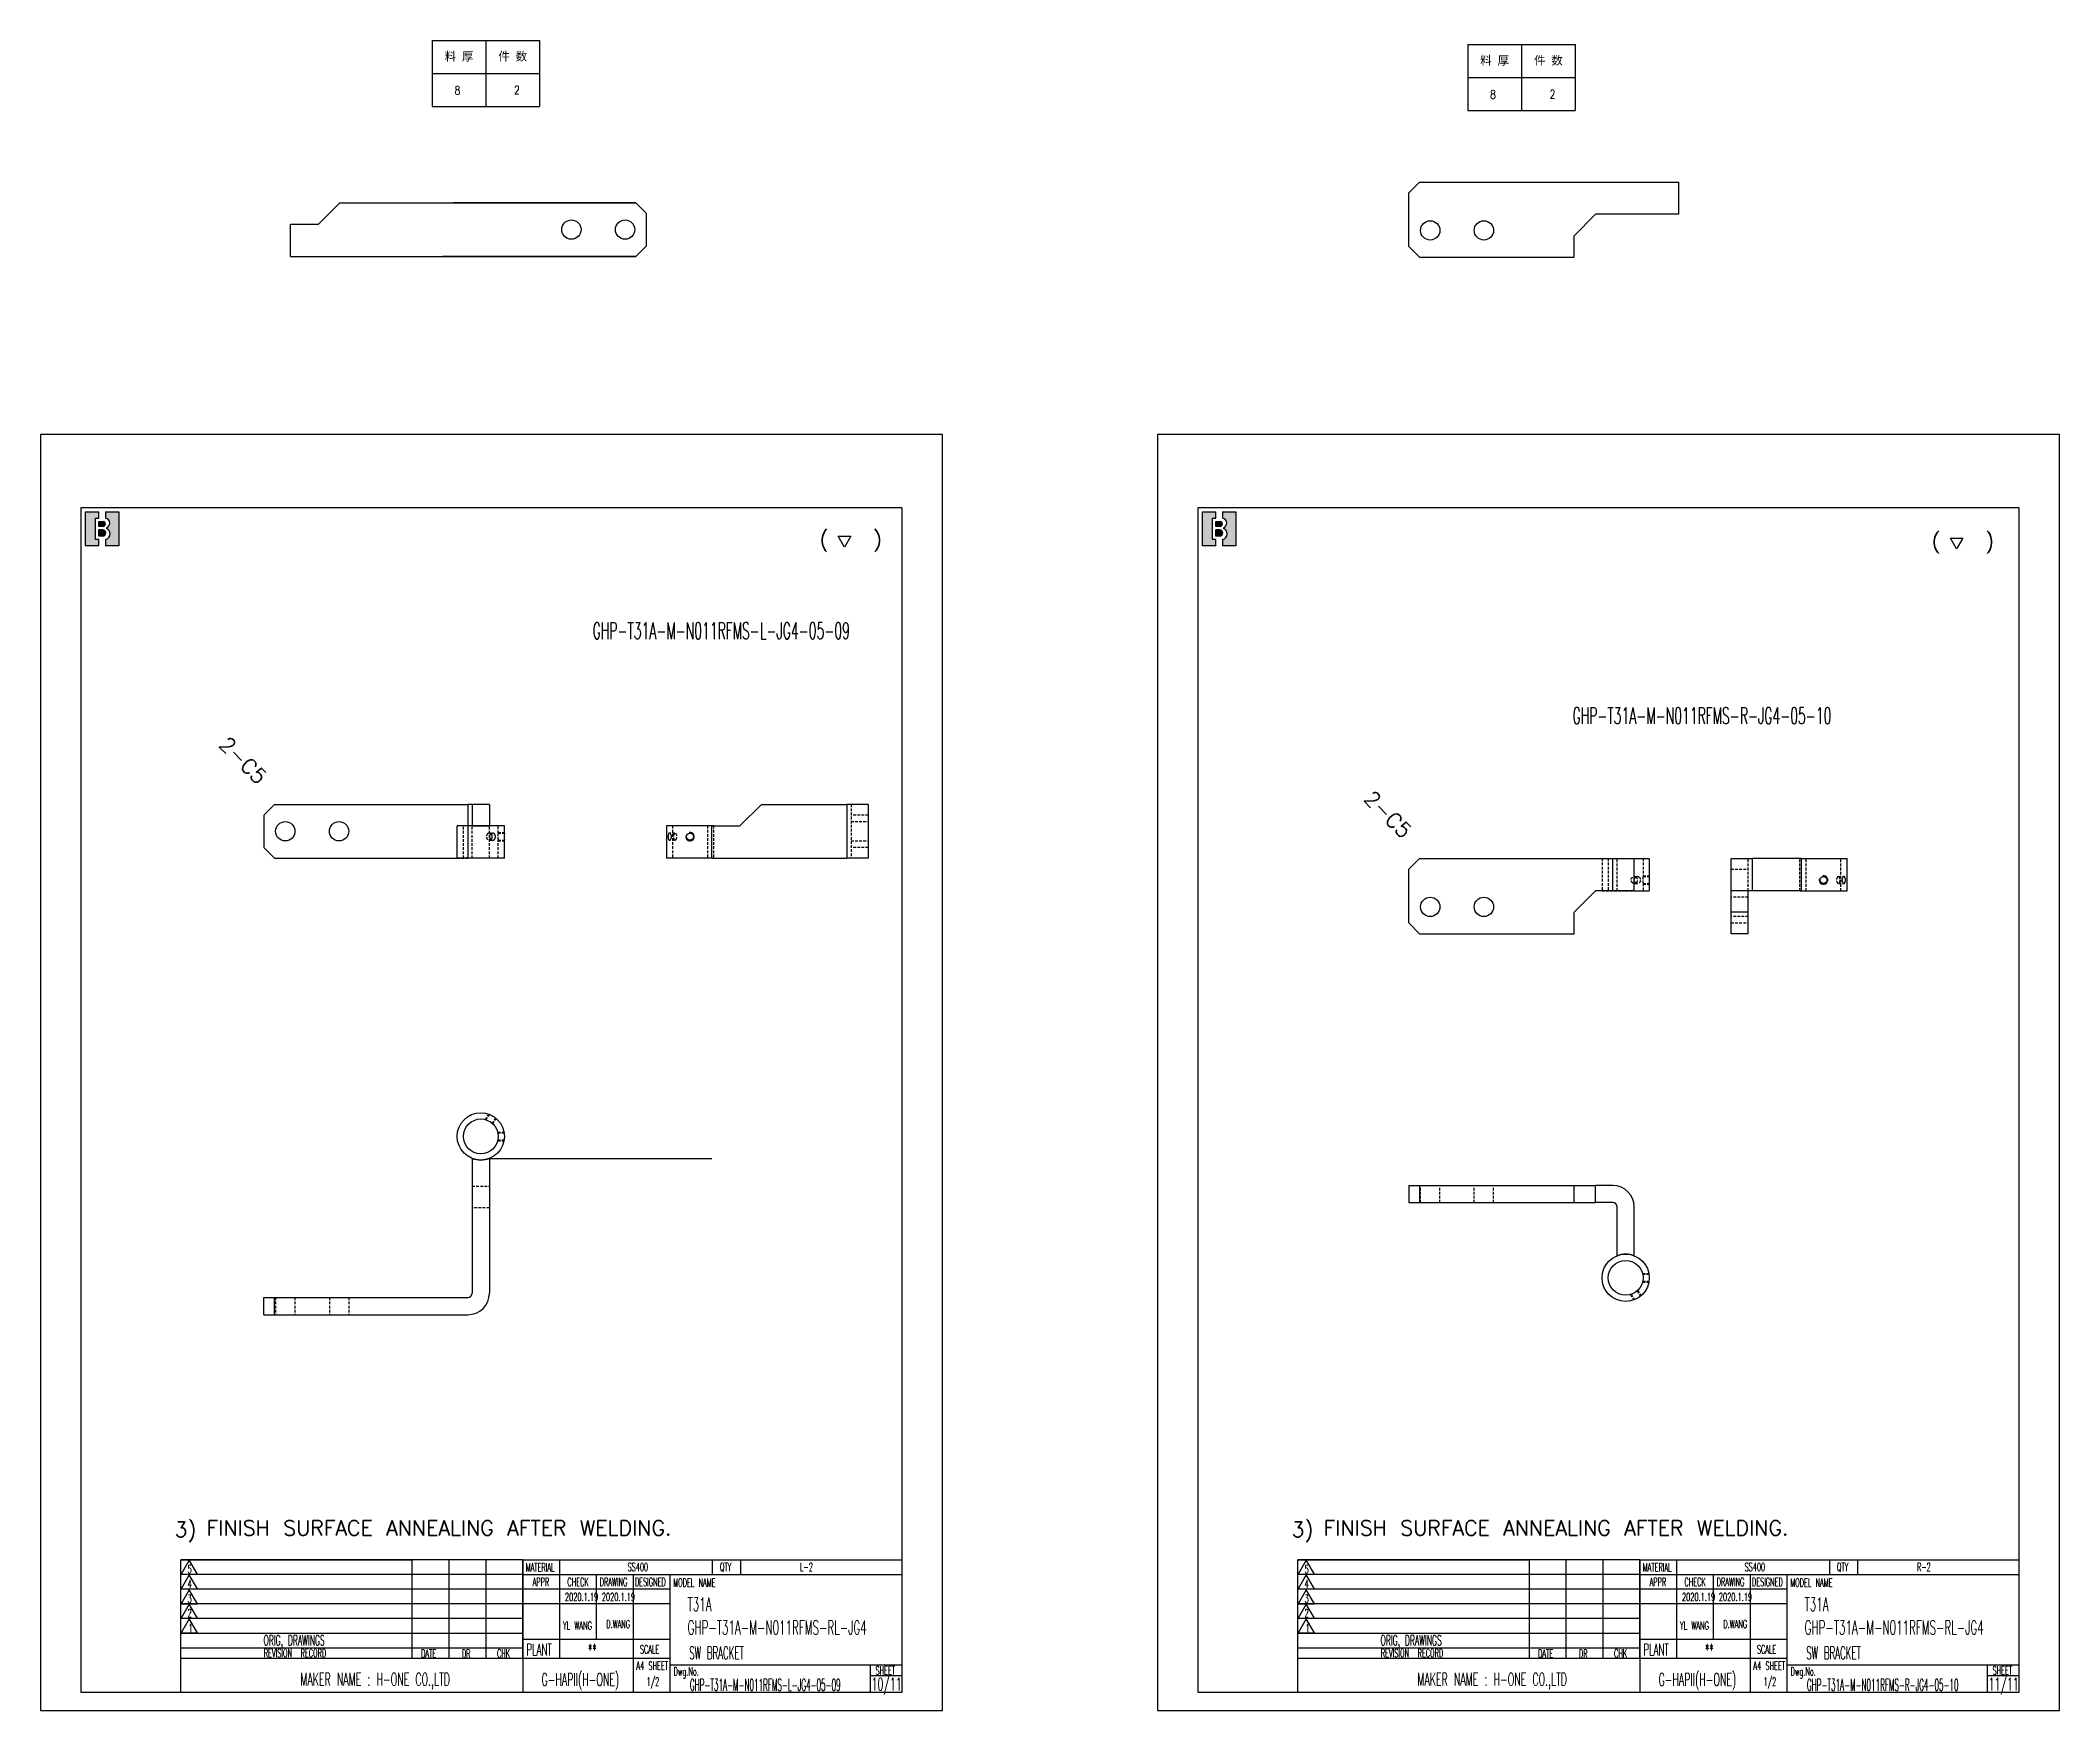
# Model space of a CAD drawing. Header units: inches. Extents: x 10910 to 12477, y 3606 to 4383.
# Drawn here: x 10910 to 11850, y 3606 to 4383 of the extents above; entities that cross this region are included whole.
import ezdxf
from ezdxf.enums import TextEntityAlignment as Align

# ---------------------------------------------------------------- set-up
doc = ezdxf.new("R2010")
doc.units = ezdxf.units.IN
doc.header["$MEASUREMENT"] = 0
doc.linetypes.add('HIDDEN-HOKUTO', pattern=[3.8, 2.5, -1.3])
doc.layers.add('AM_4', color=253, linetype='Continuous', lineweight=25)
for name, color, linetype in [('AM_HID', 1, 'HIDDEN-HOKUTO'), ('AM_VIS', 7, 'Continuous'), ('list', 3, 'Continuous'), ('title_frame', 7, 'Continuous'), ('word_dim', 253, 'Continuous')]:
    doc.layers.add(name, color=color, linetype=linetype)
doc.layers.get('word_dim').off()
doc.styles.add('DIM', font='romans.shx', dxfattribs={"width": 0.8, "bigfont": 'bigfont.shx'})
doc.styles.add('MX_NOTE_STANDARD', font='txt.shx', dxfattribs={"bigfont": 'bigfont.shx'})
doc.styles.get("Standard").update_dxf_attribs({"font": 'txt', "bigfont": 'gbcbig.shx'})

msp = doc.modelspace()

# ---------------------------------------------------------------- texts
at = {"layer": 'list', "ltscale": 2}
for p in [(11010.03199118139, 4034.654796043414), (11543.00326548184, 4009.462897462715)]:
    msp.add_text('2-C5', height=7, rotation=315, dxfattribs=at).set_placement(p, align=Align.BOTTOM_RIGHT)
at = {"layer": 'list', "linetype": 'Continuous', "ltscale": 2}
for s, p in [('3) ', (10972.88131153684, 3686.31534386524)), ('3) ', (11492.88131153684, 3686.31534386524)), ('FINISH SURFACE ANNEALING AFTER WELDING.', (10987.81343887307, 3687.063621687371)), ('FINISH SURFACE ANNEALING AFTER WELDING.', (11507.81343887307, 3687.063621687371))]:
    msp.add_text(s, height=7, dxfattribs=at).set_placement(p)
at = {"layer": 'title_frame', "color": 3, "style": 'MX_NOTE_STANDARD'}
for s, height, width, p in [('GHP-T31A-M-N011RFMS-L-JG4-05-09', 7.733376000000001, 0.5450000000000002, (11167.47651049088, 4104.317833335826)), ('GHP-T31A-M-N011RFMS-R-JG4-05-10', 7.733376000000001, 0.5450000000000002, (11623.66846098628, 4064.754490718816)), ('5', 3.75928, 0.5450000000000002, (10978.91524054797, 3669.436805962239)), ('4', 3.75928, 0.5450000000000002, (10978.91524054797, 3662.621313863175)), ('MATERIAL', 3.866688, 0.5450000000000002, (11136.33893617563, 3670.284726854941)), ('APPR', 3.866688, 0.5450000000000002, (11139.53029499713, 3663.481210237168)), ('CHECK', 3.866688, 0.5450000000000002, (11155.72201454768, 3663.481210237168)), ('DRAWING', 3.866688, 0.5450000000000002, (11170.76101573575, 3663.481210237168)), ('SS400', 3.866688, 0.5450000000000002, (11183.74141629018, 3670.452578893138)), ('DESIGNED', 3.866688, 0.5450000000000002, (11187.14397518483, 3663.481210237168)), ('MODEL NAME', 3.866688, 0.5450000000000002, (11205.00085459865, 3663.186506345406)), ('QTY', 3.866688, 0.5450000000000002, (11226.74093777506, 3670.452578893138)), ('L-2', 3.866688, 0.5450000000000002, (11263.99657605024, 3670.452578893138)), ('5', 3.75928, 0.5450000000000002, (11498.91524054797, 3669.436805962239)), ('4', 3.75928, 0.5450000000000002, (11498.91524054797, 3662.621313863175)), ('MATERIAL', 3.866688, 0.5450000000000002, (11656.33893617563, 3670.284726854941)), ('APPR', 3.866688, 0.5450000000000002, (11659.53029499713, 3663.481210237168)), ('CHECK', 3.866688, 0.5450000000000002, (11675.72201454768, 3663.481210237168)), ('DRAWING', 3.866688, 0.5450000000000002, (11690.76101573575, 3663.481210237168)), ('SS400', 3.866688, 0.5450000000000002, (11703.74141629018, 3670.452578893138)), ('DESIGNED', 3.866688, 0.5450000000000002, (11707.14397518483, 3663.481210237168)), ('MODEL NAME', 3.866688, 0.5450000000000002, (11725.00085459865, 3663.186506345406)), ('QTY', 3.866688, 0.5450000000000002, (11746.74093777506, 3670.452578893138)), ('R-2', 3.866688, 0.5450000000000002, (11783.99657605024, 3670.452578893138)), ('3', 3.75928, 0.5450000000000002, (10978.91524054797, 3655.703420663867)), ('2020.1.19', 3.724, 0.5450000000000002, (11154.5939460866, 3656.548520393324)), ('2020.1.19', 3.724, 0.5450000000000002, (11171.74394608656, 3656.548520393324)), ('T31A', 6.468, 0.5450000000000002, (11211.67713901279, 3651.741625054946)), ('3', 3.75928, 0.5450000000000002, (11498.91524054797, 3655.703420663867)), ('2020.1.19', 3.724, 0.5450000000000002, (11674.5939460866, 3656.548520393324)), ('2020.1.19', 3.724, 0.5450000000000002, (11691.74394608656, 3656.548520393324)), ('T31A', 6.468, 0.5450000000000002, (11731.67713901279, 3651.741625054946)), ('2', 3.75928, 0.5450000000000002, (10978.91524054797, 3649.013650171724)), ('D.WANG', 3.724, 0.6, (11173.8325965255, 3643.94881328216)), ('GHP-T31A-M-N011RFMS-RL-JG4', 6.468, 0.5450000000000002, (11211.67713901279, 3641.0089042988)), ('2', 3.75928, 0.5450000000000002, (11498.91524054797, 3649.013650171724)), ('D.WANG', 3.724, 0.6, (11693.8325965255, 3643.94881328216)), ('GHP-T31A-M-N011RFMS-RL-JG4', 6.468, 0.5450000000000002, (11731.67713901279, 3641.0089042988)), ('1', 3.75928, 0.5450000000000002, (10979.30772470625, 3642.095756972416)), ('ORIG, DRAWINGS', 4.725952102432252, 0.5450000000000002, (11014.29232458084, 3635.885179783425)), ('YL WANG', 3.724, 0.6, (11153.6807108018, 3643.189922792433)), ('1', 3.75928, 0.5450000000000002, (11499.30772470625, 3642.095756972416)), ('ORIG, DRAWINGS', 4.725952102432252, 0.5450000000000002, (11534.29232458084, 3635.885179783425)), ('YL WANG', 3.724, 0.6, (11673.6807108018, 3643.189922792433)), ('REVISION  RECORD', 3.866688, 0.5450000000000002, (11014.39238315498, 3630.322334107044)), ('DATE', 3.866688, 0.5450000000000002, (11087.61928038061, 3630.162624670545)), ('DR', 3.866688, 0.5450000000000002, (11106.60725630436, 3630.142188356087)), ('CHK', 3.866688, 0.5450000000000002, (11122.96053182617, 3630.207715990258)), ('PLANT', 5.3704, 0.5450000000000002, (11136.666805925, 3631.19566924847)), ('**', 5.3704, 0.5450000000000002, (11165.38060723775, 3631.19566924847)), ('SCALE', 3.866688, 0.5450000000000002, (11189.49592520745, 3632.076905217025)), ('SW BRACKET', 5.88, 0.5, (11212.46573597912, 3629.425721541894)), ('REVISION  RECORD', 3.866688, 0.5450000000000002, (11534.39238315498, 3630.322334107044)), ('DATE', 3.866688, 0.5450000000000002, (11607.61928038061, 3630.162624670545)), ('DR', 3.866688, 0.5450000000000002, (11626.60725630436, 3630.142188356087)), ('CHK', 3.866688, 0.5450000000000002, (11642.96053182617, 3630.207715990258)), ('PLANT', 5.3704, 0.5450000000000002, (11656.666805925, 3631.19566924847)), ('**', 5.3704, 0.5450000000000002, (11685.38060723775, 3631.19566924847)), ('SCALE', 3.866688, 0.5450000000000002, (11709.49592520745, 3632.076905217025)), ('SW BRACKET', 5.88, 0.5, (11732.46573597912, 3629.425721541894)), ('MAKER NAME : H-ONE CO.,LTD ', 5.88, 0.5450000000000002, (11031.40364242002, 3617.141155000372)), ('G-HAPII(H-ONE)', 5.88, 0.5450000000000002, (11143.70645251845, 3617.04463384912)), ('A4 SHEET', 3.866688, 0.5450000000000002, (11187.8539107921, 3624.441817115297)), ('1/2', 3.866688, 0.5450000000000002, (11192.55739689817, 3617.083208656407)), ('Dwg.No.', 3.866688, 0.5450000000000002, (11205.17256478302, 3621.804020406303)), ('GHP-T31A-M-N011RFMS-L-JG4-05-09', 5.600000000000001, 0.4409999999999739, (11212.74630075644, 3614.690659040734)), ('10/11', 5.88, 0.5450000000000002, (11297.35284938998, 3614.940391037878)), ('SHEET', 3.866688, 0.5450000000000002, (11299.17451558589, 3622.26279616851)), ('MAKER NAME : H-ONE CO.,LTD ', 5.88, 0.5450000000000002, (11551.40364242002, 3617.141155000372)), ('G-HAPII(H-ONE)', 5.88, 0.5450000000000002, (11663.70645251845, 3617.04463384912)), ('A4 SHEET', 3.866688, 0.5450000000000002, (11707.8539107921, 3624.441817115297)), ('1/2', 3.866688, 0.5450000000000002, (11712.55739689817, 3617.083208656407)), ('Dwg.No.', 3.866688, 0.5450000000000002, (11725.17256478302, 3621.804020406303)), ('GHP-T31A-M-N011RFMS-R-JG4-05-10', 5.600000000000001, 0.4409999999999739, (11732.74630075644, 3614.690659040734)), ('11/11', 5.88, 0.5450000000000002, (11817.35284938998, 3614.940391037878)), ('SHEET', 3.866688, 0.5450000000000002, (11819.17451558589, 3622.26279616851))]:
    msp.add_text(s, height=height, dxfattribs=dict(at, width=width)).set_placement(p)

# ---------------------------------------------------------------- blocks, each defined once
blk = doc.blocks.new('B\\M+18B40\\M+196A7\\M+100CF\\M+100B0\\M+100B8')
blk.add_hatch(color=1).paths.add_polyline_path([(0.3999999986702711, 0.8149999997779807), (0.3999999986702711, 0.9999999997779806), (-1.3297288e-09, 0.9999999997779806), (-1.3297288e-09, -2.220193e-10), (0.3999999986702711, -2.220193e-10), (0.3999999986702711, 0.1849999997779807), (0.2999999986702711, 0.1849999997779807), (0.2999999986702711, 0.8149999997779807)])
h = blk.add_hatch(color=1)
edge = h.paths.add_edge_path()
edge.add_arc((0.5299999986702706, 0.6449999997779808), 0.07, 359.9999999999989, 450)
edge.add_line((0.5299999986702706, 0.7149999997779806), (0.3999999986702711, 0.7149999997779806))
edge.add_line((0.3999999986702711, 0.7149999997779806), (0.3999999986702711, 0.5749999997779809))
edge.add_line((0.3999999986702711, 0.5749999997779809), (0.5299999986702701, 0.5749999997779809))
edge.add_arc((0.5299999986702701, 0.6449999997779808), 0.07, 270, 359.9999999999999)
h = blk.add_hatch(color=1)
edge = h.paths.add_edge_path()
edge.add_line((0.5999999986702714, 0.9999999997779806), (0.5999999986702718, 0.8142220507965398))
edge.add_arc((0.5849999986702712, 0.6699999997779816), 0.1449999999999991, -5.115907697472721e-13, 84.06222754839428, ccw=False)
edge.add_arc((0.5849999986702707, 0.6699999997779802), 0.1449999999999993, -69.82872865353448, 1.1368683772161603e-13, ccw=False)
edge.add_line((0.6349999986702715, 0.5338934238898192), (0.6349999986702711, 0.5120827805020305))
edge.add_arc((0.5699999986702688, 0.3549999997779789), 0.1700000000000021, 3.979039320256561e-13, 67.5204943905955, ccw=False)
edge.add_arc((0.5699999986702724, 0.3549999997779802), 0.1699999999999993, -79.83575137827683, 0, ccw=False)
edge.add_line((0.5999999986702714, 0.1876679944711657), (0.5999999986702714, -2.220192918400699e-10))
edge.add_line((0.5999999986702714, -2.220193e-10), (0.9999999986702712, -2.220193e-10))
edge.add_line((0.9999999986702712, -2.220193e-10), (0.9999999986702712, 0.9999999997779806))
edge.add_line((0.9999999986702712, 0.9999999997779806), (0.5999999986702714, 0.9999999997779806))
h = blk.add_hatch(color=1)
edge = h.paths.add_edge_path()
edge.add_arc((0.5149999986702705, 0.3799999997779802), 0.095, 1.018e-13, 90)
edge.add_line((0.5149999986702705, 0.4749999997779804), (0.3999999986702711, 0.4749999997779808))
edge.add_line((0.3999999986702711, 0.4749999997779808), (0.3999999986702711, 0.2849999997779809))
edge.add_line((0.3999999986702711, 0.2849999997779809), (0.5149999986702718, 0.2849999997779809))
edge.add_arc((0.5149999986702718, 0.379999999777981), 0.095, 270, 360.0000000000003)
at = {"color": 1}
for p, q in [((-1.3297288e-09, -2.220193e-10), (-1.3297288e-09, 0.9999999997779806)), ((-1.3297288e-09, 0.9999999997779806), (0.3999999986702711, 0.9999999997779806)), ((0.2999999986702711, 0.8149999997779807), (0.3999999986702711, 0.8149999997779807)), ((0.2999999986702711, 0.1849999997779807), (0.2999999986702711, 0.8149999997779807)), ((0.3999999986702711, 0.8149999997779807), (0.3999999986702711, 0.9999999997779806)), ((0.3999999986702711, 0.7149999997779806), (0.5299999986702706, 0.7149999997779806)), ((0.3999999986702711, 0.5749999997779809), (0.3999999986702711, 0.7149999997779806)), ((0.5999999986702714, 0.9999999997779806), (0.5999999986702718, 0.8142220507965398)), ((0.5999999986702714, 0.9999999997779806), (0.9999999986702712, 0.9999999997779806)), ((0.5999999986702705, 0.6449999997779794), (0.59999999867027, 0.6449999997779803)), ((0.7299999986702704, 0.6699999997779807), (0.7299999986702704, 0.6699999997779802)), ((0.9999999986702712, 0.9999999997779806), (0.9999999986702712, -2.220193e-10)), ((0.3999999986702711, 0.1849999997779807), (0.2999999986702711, 0.1849999997779807)), ((0.5299999986702701, 0.5749999997779809), (0.3999999986702711, 0.5749999997779809)), ((0.5149999986702705, 0.4749999997779804), (0.3999999986702711, 0.4749999997779808)), ((0.3999999986702711, 0.2849999997779809), (0.3999999986702711, 0.4749999997779808)), ((0.5149999986702718, 0.2849999997779809), (0.3999999986702711, 0.2849999997779809)), ((0.3999999986702711, -2.220193e-10), (0.3999999986702711, 0.1849999997779807)), ((0.5699999986702711, 0.5249999997779802), (0.5699999986702716, 0.5249999997779807)), ((0.5999999986702714, 0.1876679944711657), (0.5999999986702714, -2.220193e-10)), ((0.6099999986702707, 0.3799999997779806), (0.609999998670272, 0.3799999997779815)), ((0.6349999986702715, 0.5338934238898192), (0.6349999986702711, 0.5120827805020305)), ((0.739999998670271, 0.3549999997779802), (0.739999998670271, 0.3549999997779802)), ((0.3999999986702711, -2.220193e-10), (-1.3297288e-09, -2.220193e-10)), ((0.9999999986702712, -2.220193e-10), (0.5999999986702714, -2.220193e-10))]:
    blk.add_line(p, q, dxfattribs=at)
for centre, radius, start, end in [((0.5299999986702706, 0.6449999997779808), 0.07, 359.9999999999989, 90), ((0.5299999986702701, 0.6449999997779808), 0.07, 270, 359.9999999999999), ((0.5849999986702712, 0.6699999997779816), 0.1449999999999991, 359.9999999999995, 84.06222754839432), ((0.5849999986702707, 0.6699999997779802), 0.1449999999999993, 290.1712713464655, 1.781e-13), ((0.5149999986702705, 0.3799999997779802), 0.095, 1.018e-13, 90), ((0.5149999986702718, 0.379999999777981), 0.095, 270, 2.799e-13), ((0.5699999986702724, 0.3549999997779802), 0.1699999999999993, 280.1642486217232, 0), ((0.5699999986702688, 0.3549999997779789), 0.1700000000000021, 4.58e-13, 67.52049439059552)]:
    blk.add_arc(centre, radius, start, end, dxfattribs=at)
blk.add_attdef('B機密ﾏｰｸ', (-0.0857467348302255, 1.074949466596297), '', height=0.2)
blk = doc.blocks.new('12')
at = {"layer": 'title_frame', "color": 3, "linetype": 'Continuous'}
blk.add_lwpolyline([(20.45953957290135, 3.029106033062448), (19.01453957290136, 5.531919449999464), (21.90453957290134, 5.531919449999464)], close=True, dxfattribs=at)
blk.add_text('(   )', height=3.5, dxfattribs=at).set_placement((14.64364134312495, 3.07716278909686))
blk = doc.blocks.new('*T894')
at = {"color": 0, "linetype": 'ByBlock', "lineweight": -2, "transparency": 16777216}
for p, q in [((0, 0), (127, 0)), ((0, 0), (0, -78)), ((63.5, 0), (63.5, -78)), ((127, 0), (127, -78)), ((0, -39), (127, -39)), ((0, -78), (127, -78))]:
    blk.add_line(p, q, dxfattribs=at)
at = {"color": 0, "transparency": 16777216, "char_height": 10, "width": 60.5, "attachment_point": 5}
for s, insert in [('{\\fSimSun|b0|i0|c134|p2;料 厚}', (31.75, -19.5)), ('{\\fSimSun|b0|i0|c134|p2;件 数}', (95.25, -19.5))]:
    blk.add_mtext(s, dxfattribs=dict(at, insert=insert))
blk = doc.blocks.new('拆图参数')
blk.add_blockref('*T894', (-63.5, 78))
at = {"style": 'DIM', "width": 0.8}
blk.add_attdef('6', text='', height=10, dxfattribs=at).set_placement((-37.13150068430696, 18.91196557178046), align=Align.MIDDLE_LEFT)
blk.add_attdef('1', text='', height=10, dxfattribs=at).set_placement((36.64564387762221, 19.27161208553298), align=Align.MIDDLE_CENTER)

# ---------------------------------------------------------------- linework, layer by layer
msp.add_line((11119.41490841761, 3862.553569420011), (11223.03780642459, 3862.553569420011))
at = {"layer": 'AM_4', "ltscale": 0.2500015422761067}
msp.add_line((11109.41490841761, 4027.324971511949), (11109.41490841761, 4017.324909820908), dxfattribs=at)
at = {"layer": 'AM_4'}
msp.add_line((11285.79091229925, 4027.324971511949), (11285.79091229925, 4002.324971511949), dxfattribs=at)
at = {"layer": 'AM_4', "ltscale": 0.375}
for p, q in [((11642.38618271806, 3987.13307293125), (11642.38618271806, 4002.13307293125)), ((11707.47188214542, 3987.13307293125), (11707.47188214542, 4002.13307293125))]:
    msp.add_line(p, q, dxfattribs=at)
at = {"layer": 'AM_4', "ltscale": 0.5}
for centre in [(11212.79085565862, 4012.324971511949), (11740.47193878604, 3992.13307293125)]:
    msp.add_arc(centre, 2, 169.9999933467351, 100.0000141662456, dxfattribs=at)
at = {"layer": 'AM_HID', "ltscale": 0.5}
for p, q in [((11109.41490841761, 4027.324971511949), (11109.41490841761, 4002.324971511949)), ((11285.79091229925, 4027.324971511949), (11285.79091229925, 4002.324971511949)), ((11287.79091229925, 4027.324971511949), (11287.79091229925, 4002.324971511949)), ((11107.3149084176, 4002.324971511949), (11107.3149084176, 4017.324971511949)), ((11109.41490841761, 4017.324909820908), (11109.41490841761, 4002.324971511949)), ((11111.41490841761, 4002.324971511949), (11111.41490841761, 4017.324971511949)), ((11119.41490841761, 4002.324971511949), (11119.41490841761, 4017.324971511949)), ((11119.46486455769, 4013.945971511177), (11120.91486622571, 4013.94597151122)), ((11123.51490658381, 4014.32497151077), (11126.41490273507, 4014.324971511308)), ((11123.51490806041, 4013.945971511177), (11123.5149084176, 4017.324971511949)), ((11123.51490806041, 4013.945971511177), (11126.41490813262, 4013.94597151122)), ((11126.38057673124, 4013.693748940921), (11126.40496116049, 4013.877053462336)), ((11205.77602497789, 4013.945971511177), (11203.26455218655, 4013.94597151122)), ((11204.69085565862, 4017.324971511949), (11204.69085565862, 4002.324971511949)), ((11220.89085565862, 4017.324971511949), (11220.89085565862, 4002.324971511949)), ((11223.03780642458, 4002.324971511949), (11223.03780642458, 4017.324971511949)), ((11223.79085565862, 4017.324971511949), (11223.79085565862, 4002.324971511949)), ((11223.79085565862, 4017.324971511949), (11223.79085565862, 4002.324971511949)), ((11295.79091229925, 4022.324971511949), (11287.79091229925, 4022.324971511949)), ((11287.79091229925, 4019.324971510057), (11295.79091229925, 4019.324971510057)), ((11287.79091229925, 4019.324971510057), (11295.79091229925, 4019.324971510057)), ((11119.46495192031, 4010.703971512735), (11120.91495032452, 4010.703971512677)), ((11120.11925517362, 4010.902410179132), (11120.1709372173, 4010.938895548304)), ((11123.51490658381, 4010.324971513142), (11126.41490273507, 4010.324971512603)), ((11123.51490806041, 4010.703971512735), (11126.41490813262, 4010.703971512677)), ((11123.5149084176, 4002.324971511949), (11123.51490806041, 4010.703971512735)), ((11126.41490813262, 4010.703971512677), (11126.40759438203, 4010.754353210901)), ((11205.77607541673, 4010.703971512735), (11203.26460074103, 4010.703971512677)), ((11287.79091229925, 4010.324971513855), (11295.79091229925, 4010.324971513855)), ((11287.79091229925, 4010.324971513855), (11295.79091229925, 4010.324971513855)), ((11295.79091229925, 4007.324971511949), (11287.79091229925, 4007.324971511949)), ((11104.41485736995, 4002.324971511949), (11109.41490841761, 4002.324971511949)), ((11111.41490841761, 4002.324971511949), (11109.41490841761, 4002.324971511949)), ((11115.41490841761, 4002.324971511949), (11111.41490841761, 4002.324971511949)), ((11119.41490841761, 4002.324971511949), (11115.41490841761, 4002.324971511949)), ((11223.79085565862, 4002.324971511949), (11223.03761941328, 4002.324971511949)), ((11637.38618271806, 4002.13307293125), (11637.38618271806, 3987.13307293125)), ((11640.28618271807, 4002.13307293125), (11640.28618271807, 3987.13307293125)), ((11642.38618271806, 3987.13307293125), (11642.38618271806, 4002.13307293125)), ((11644.38618271806, 3987.13307293125), (11644.38618271806, 4002.13307293125)), ((11656.48618271806, 4002.13307293125), (11656.48618236086, 3993.754072930463)), ((11697.47188214542, 3997.13307293125), (11705.47188214542, 3997.13307293125)), ((11705.47188214542, 3987.13307293125), (11705.47188214542, 4002.13307293125)), ((11707.47188214542, 3987.13307293125), (11707.47188214542, 4002.13307293125)), ((11729.47193878604, 3987.13307293125), (11729.47193878604, 4002.13307293125)), ((11729.47193878604, 4002.13307293125), (11730.22517503138, 4002.13307293125)), ((11729.47193878604, 3987.13307293125), (11729.47193878604, 4002.13307293125)), ((11730.22498802009, 3987.13307293125), (11730.22498802009, 4002.13307293125)), ((11732.37193878604, 3987.13307293125), (11732.37193878604, 4002.13307293125)), ((11748.57193878605, 3987.13307293125), (11748.57193878605, 4002.13307293125)), ((11637.38618271806, 3987.13307293125), (11648.38618271806, 3987.13307293125)), ((11648.38618271806, 3987.13307293125), (11652.38618254045, 3987.13307293125)), ((11652.43613885815, 3990.512072932037), (11653.88614052616, 3990.512072931978)), ((11652.43622622078, 3993.754072930463), (11653.88622462498, 3993.754072930521)), ((11656.48618088426, 3994.133072930057), (11659.38617703553, 3994.133072930595)), ((11656.48618088426, 3990.133072932443), (11659.38617703553, 3990.13307293189)), ((11656.48618236086, 3993.754072930463), (11659.38618243307, 3993.754072930521)), ((11656.48618236086, 3990.512072932037), (11659.38618243307, 3990.512072931978)), ((11656.48618236086, 3990.512072932037), (11656.48618271806, 3987.13307293125)), ((11659.38618243307, 3990.512072931978), (11659.37636630603, 3990.58006847394)), ((11747.48671902794, 3993.754072930463), (11749.99819370363, 3993.754072930521)), ((11747.48676946677, 3990.512072932037), (11749.9982422581, 3990.512072931978)), ((11705.47188214542, 3984.133073199951), (11697.47188214542, 3984.133073199951)), ((11705.47188214542, 3984.133073199951), (11697.47188214542, 3984.133073199951)), ((11705.47188214542, 3975.133073203764), (11697.47188214542, 3975.133073203764)), ((11705.47188214542, 3975.133073203764), (11697.47188214542, 3975.133073203764)), ((11697.47188214542, 3972.13307293125), (11705.47188214542, 3972.13307293125)), ((11117.60745985029, 3880.598130663336), (11119.09118477259, 3883.16801761353)), ((11117.97915572284, 3880.483926800927), (11119.45103651329, 3883.033299112419)), ((11120.78681008114, 3878.862926801364), (11122.25869087136, 3881.412299113002)), ((11121.07156146346, 3878.598130664486), (11122.55528638603, 3881.168017614505)), ((11123.26411289616, 3874.800520184846), (11126.23156274102, 3874.800520185006)), ((11123.35105738637, 3874.421520185544), (11126.29481896705, 3874.421520185413)), ((11123.26411289616, 3870.800520187131), (11126.23156274102, 3870.800520186971)), ((11123.35105738637, 3871.179520186433), (11126.29481896705, 3871.179520186564)), ((11111.41490841761, 3849.564924482856), (11119.41490841761, 3849.564924482856)), ((11552.38618271806, 3849.967933397278), (11552.38618271806, 3841.967933397278)), ((11552.88618274908, 3841.967933397278), (11552.88618274908, 3849.967933397278)), ((11561.88618274527, 3841.967933397278), (11561.88618274527, 3849.967933397278)), ((11577.88618274908, 3841.967933397278), (11577.88618274908, 3849.967933397278)), ((11586.88618274527, 3841.967933397278), (11586.88618274527, 3849.967933397278)), ((11119.41490841761, 3839.564924482856), (11111.41490841761, 3839.564924482856)), ((11656.23538719661, 3808.967876755505), (11659.20283704147, 3808.967876755665)), ((11656.32233168682, 3808.588876756202), (11659.26609326751, 3808.588876756071)), ((11019.41490841761, 3789.800463545358), (11019.41490841761, 3797.800463545358)), ((11019.91490841951, 3797.800463545358), (11019.91490841951, 3789.800463545358)), ((11028.9149084157, 3797.800463545358), (11028.9149084157, 3789.800463545358)), ((11044.91490841951, 3797.800463545358), (11044.91490841951, 3789.800463545358)), ((11053.9149084157, 3797.800463545358), (11053.9149084157, 3789.800463545358)), ((11650.57873415076, 3799.170266279285), (11652.06245907305, 3796.600379329105)), ((11650.95043002329, 3799.284470141708), (11652.42231081374, 3796.735097830202)), ((11653.75808438159, 3800.905470141257), (11655.22996517183, 3798.356097829633)), ((11654.04283576392, 3801.170266278149), (11655.52656068649, 3798.60037932813)), ((11656.23538719661, 3804.967876757789), (11659.20283704147, 3804.967876757629)), ((11656.32233168682, 3805.346876757092), (11659.26609326751, 3805.346876757223))]:
    msp.add_line(p, q, dxfattribs=at)
for centre, radius, start, end in [((11119.48063742248, 4012.593369579412), 1.353204458895959, 90.66810315943765, 121.5061815754178), ((11119.46722692185, 4012.77509803625), 1.170860149564662, 53.0616525185514, 90.11560028975026), ((11131.44063284594, 4012.326022671029), 8.08920718130821, 168.4499171307254, 190.1360491939381), ((11119.46774003309, 4011.872739184127), 1.168722484816713, 269.8633203203921, 303.8788866831083), ((11131.44063284592, 4012.323920352882), 8.089207181298026, 169.8639508060619, 191.5500828692746), ((11652.45191172294, 3991.864674863787), 1.353204458895164, 238.4938184245821, 269.3318968405624), ((11652.43901433354, 3992.585305259086), 1.16872248481695, 56.12111331689167, 90.13667967960792), ((11653.89935685843, 3991.839269466396), 1.327704478039783, 238.196745987761, 269.429462772982), ((11653.88664567211, 3992.56204773502), 1.192057171037477, 56.45256804073836, 90.02023801351542), ((11664.4119071464, 3992.134124090316), 8.089207181320761, 168.4499171307254, 190.1360491939381), ((11664.41190714638, 3992.132021772169), 8.089207181303262, 169.8639508060619, 191.5500828692746), ((11670.24349174234, 3992.133458568572), 10.97729206922086, 171.7810606598918, 187.1618825976722)]:
    msp.add_arc(centre, radius, start, end, dxfattribs=at)
for points in [[(11205.77602497789, 4013.945971511177), (11205.69442611193, 4013.945966433009), (11205.61599924742, 4013.925422482821), (11205.54335955399, 4013.883944282704), (11205.47786892576, 4013.823646127322), (11205.41983685885, 4013.747532844779)], [(11205.77607541673, 4010.703971512735), (11205.85897111596, 4010.70397667136), (11205.9451278289, 4010.725176643089), (11206.0319483312, 4010.767158355174), (11206.11655084973, 4010.827099817401), (11206.19698565692, 4010.902410179132)], [(11747.48671902794, 3993.754072930463), (11747.40382332869, 3993.754067771838), (11747.31766661577, 3993.73286780011), (11747.23084611346, 3993.690886088024), (11747.14624359494, 3993.630944625812), (11747.06580878773, 3993.555634264066)], [(11747.48676946677, 3990.512072932037), (11747.56836833273, 3990.512078010189), (11747.64679519724, 3990.532621960392), (11747.71943489068, 3990.574100160494), (11747.78492551891, 3990.634398315876), (11747.84295758581, 3990.710511598419)]]:
    msp.add_open_spline(points, degree=5, dxfattribs=at)
for points, knots in [([(11206.19698565692, 4010.902410179132), (11206.33350684846, 4011.030233700763), (11206.45801981915, 4011.202330327349), (11206.5613508858, 4011.406669480162), (11206.74392818887, 4011.945262368553), (11206.75613497323, 4012.547846906371), (11206.69808844531, 4012.89380801401), (11206.50874015898, 4013.405982406144), (11206.21234793013, 4013.757987101857), (11206.08684927181, 4013.862609625521), (11205.94572087344, 4013.930803652114), (11205.81027648908, 4013.944780831796), (11205.79879874991, 4013.945575118912), (11205.78738115122, 4013.945972217905), (11205.77602497789, 4013.945971511177)], [0, 0, 0, 0, 0, 0, 2.110477311037478, 2.110477311037478, 2.110477311037478, 5.071751936186489, 5.071751936186489, 5.071751936186489, 6.904176305953603, 6.904176305953603, 6.904176305953603, 7.074526479814847, 7.074526479814847, 7.074526479814847, 7.074526479814847, 7.074526479814847, 7.074526479814847]), ([(11118.77319397031, 4013.747532844779), (11118.56396716019, 4013.622506985124), (11118.37582028761, 4013.452768297345), (11118.21991091165, 4013.246282835014), (11117.99051833028, 4012.777883420905), (11117.94976019471, 4012.253789603393), (11117.9819637629, 4011.98934282469), (11118.14542518872, 4011.490950374329), (11118.4747739494, 4011.093709430195), (11118.67234530731, 4010.931758618218), (11118.95750618533, 4010.781575211996), (11119.25771695645, 4010.718558291326), (11119.32709113717, 4010.708826723948), (11119.39619938391, 4010.703969042475), (11119.46495192031, 4010.703971512735)], [0, 0, 0, 0, 0, 0, 2.215827916963254, 2.215827916963254, 2.215827916963254, 4.466424131390548, 4.466424131390548, 4.466424131390548, 6.68689744510533, 6.68689744510533, 6.68689744510533, 7.345169402684171, 7.345169402684171, 7.345169402684171, 7.345169402684171, 7.345169402684171, 7.345169402684171]), ([(11205.41983685885, 4013.747532844779), (11205.32204424131, 4013.619270704093), (11205.24543164202, 4013.446099781449), (11205.19023522502, 4013.240193910871), (11205.09843378829, 4012.704546485201), (11205.09547433294, 4012.113414801166), (11205.11906345569, 4011.767077430533), (11205.20389721355, 4011.276529400584), (11205.38399785619, 4010.9278766518), (11205.4597390161, 4010.828922219549), (11205.57115413969, 4010.743528020033), (11205.69645460802, 4010.710685928792), (11205.7226393136, 4010.706198332412), (11205.74918576779, 4010.703969839381), (11205.77607541673, 4010.703971512735)], [0, 0, 0, 0, 0, 0, 2.062684114372507, 2.062684114372507, 2.062684114372507, 4.991990290755052, 4.991990290755052, 4.991990290755052, 6.562671335183923, 6.562671335183923, 6.562671335183923, 6.966017355030375, 6.966017355030375, 6.966017355030375, 6.966017355030375, 6.966017355030375, 6.966017355030375]), ([(11651.74446827076, 3990.710511598419), (11651.53524146065, 3990.835537458075), (11651.34709458807, 3991.005276145853), (11651.19118521213, 3991.211761608155), (11650.96179263076, 3991.680161022221), (11650.92103449518, 3992.204254839747), (11650.95323806335, 3992.468701618465), (11651.11669948916, 3992.967094068841), (11651.44604824983, 3993.364335012989), (11651.64361960778, 3993.526285824995), (11651.92878048581, 3993.676469231217), (11652.2289912569, 3993.739486151873), (11652.29836543763, 3993.74921771925), (11652.36747368437, 3993.754075400724), (11652.43622622078, 3993.754072930463)], [0, 0, 0, 0, 0, 0, 2.215827916869553, 2.215827916869553, 2.215827916869553, 4.46642413116357, 4.46642413116357, 4.46642413116357, 6.686897444724168, 6.686897444724168, 6.686897444724168, 7.345169402289754, 7.345169402289754, 7.345169402289754, 7.345169402289754, 7.345169402289754, 7.345169402289754]), ([(11653.19940857564, 3990.710511598419), (11652.99289764821, 3990.835664219634), (11652.80803988576, 3991.005752803921), (11652.65599935539, 3991.212650271994), (11652.43314881957, 3991.681047361056), (11652.39393445389, 3992.203637597052), (11652.42486380008, 3992.467611282558), (11652.58289225365, 3992.965622051768), (11652.90502555689, 3993.363939601596), (11653.09918304912, 3993.526250282102), (11653.38107495683, 3993.676533605121), (11653.67939263945, 3993.739494034631), (11653.74854388775, 3993.749223587499), (11653.81751480386, 3993.754075307009), (11653.88622462498, 3993.754072930521)], [0, 0, 0, 0, 0, 0, 2.208662567927778, 2.208662567927778, 2.208662567927778, 4.454323504527382, 4.454323504527382, 4.454323504527382, 6.667938820481913, 6.667938820481913, 6.667938820481913, 7.32579372133338, 7.32579372133338, 7.32579372133338, 7.32579372133338, 7.32579372133338, 7.32579372133338]), ([(11653.09052947409, 3993.555634264066), (11653.27832933883, 3993.430185921202), (11653.43990282649, 3993.259338374296), (11653.56668973627, 3993.051781119214), (11653.74956089487, 3992.584736011445), (11653.78072318079, 3992.068138789927), (11653.75707773344, 3991.805002579119), (11653.632112774, 3991.308900916006), (11653.35872117502, 3990.906607587403), (11653.18899815377, 3990.742365047834), (11652.92949311331, 3990.590426037644), (11652.64237019625, 3990.526899242646), (11652.57403219153, 3990.516980714168), (11652.50526347731, 3990.512070448432), (11652.43613885815, 3990.512072932037)], [0, 0, 0, 0, 0, 0, 2.173257141501167, 2.173257141501167, 2.173257141501167, 4.409083835093687, 4.409083835093687, 4.409083835093687, 6.589131315417778, 6.589131315417778, 6.589131315417778, 7.250958333372093, 7.250958333372093, 7.250958333372093, 7.250958333372093, 7.250958333372093, 7.250958333372093]), ([(11654.54546977894, 3993.555634264066), (11654.73622973427, 3993.430169374612), (11654.90156591141, 3993.259261819945), (11655.03226665118, 3993.051571221793), (11655.2211567614, 3992.584189182718), (11655.25343434087, 3992.067094564034), (11655.22872987809, 3991.804108877087), (11655.09880084459, 3991.307791187824), (11654.81767493027, 3990.905749266257), (11654.64398689905, 3990.741745016628), (11654.38094292739, 3990.590164153738), (11654.0922383458, 3990.526827866884), (11654.02384714115, 3990.516960971643), (11653.95512460526, 3990.512070546017), (11653.88614052616, 3990.512072931978)], [0, 0, 0, 0, 0, 0, 2.177338226168712, 2.177338226168712, 2.177338226168712, 4.412298295063527, 4.412298295063527, 4.412298295063527, 6.596229079977896, 6.596229079977896, 6.596229079977896, 7.256704236265635, 7.256704236265635, 7.256704236265635, 7.256704236265635, 7.256704236265635, 7.256704236265635]), ([(11747.06580878773, 3993.555634264066), (11746.92928759619, 3993.427810742436), (11746.80477462551, 3993.255714115835), (11746.70144355888, 3993.051374963066), (11746.51886625578, 3992.51278207466), (11746.50665947142, 3991.910197536843), (11746.56470599936, 3991.564236429203), (11746.75405428568, 3991.052062037069), (11747.05044651454, 3990.700057341342), (11747.17594517285, 3990.595434817678), (11747.31707357121, 3990.527240791085), (11747.45251795558, 3990.513263611403), (11747.46399569474, 3990.512469324286), (11747.47541329345, 3990.512072225308), (11747.48676946677, 3990.512072932037)], [0, 0, 0, 0, 0, 0, 2.110477311144123, 2.110477311144123, 2.110477311144123, 5.071751936354888, 5.071751936354888, 5.071751936354888, 6.904176306157773, 6.904176306157773, 6.904176306157773, 7.074526480023504, 7.074526480023504, 7.074526480023504, 7.074526480023504, 7.074526480023504, 7.074526480023504]), ([(11747.84295758581, 3990.710511598419), (11747.94075020336, 3990.83877373912), (11748.01736280264, 3991.01194466175), (11748.07255921963, 3991.217850532269), (11748.16436065636, 3991.753497957925), (11748.16732011173, 3992.344629642018), (11748.14373098899, 3992.690967012637), (11748.0588972311, 3993.181515042615), (11747.87879658849, 3993.530167791384), (11747.80305542856, 3993.62912222365), (11747.69164030496, 3993.71451642318), (11747.56633983664, 3993.747358514421), (11747.54015513106, 3993.751846110786), (11747.51360867687, 3993.754074603817), (11747.48671902794, 3993.754072930463)], [0, 0, 0, 0, 0, 0, 2.062684114374188, 2.062684114374188, 2.062684114374188, 4.991990290716638, 4.991990290716638, 4.991990290716638, 6.562671335085073, 6.562671335085073, 6.562671335085073, 6.966017354919738, 6.966017354919738, 6.966017354919738, 6.966017354919738, 6.966017354919738, 6.966017354919738])]:
    msp.add_open_spline(points, degree=5, knots=knots, dxfattribs=at)
at = {"layer": 'AM_VIS', "ltscale": 0.1767766952966369}
for p, q in [((11547.38618271806, 4312.001319535168), (11552.38618271806, 4317.001319535168)), ((11192.58467896475, 4302.391914786247), (11187.58467896475, 4307.391914786247)), ((11192.58467896475, 4287.391914786247), (11187.58467896475, 4282.391914786247)), ((11547.38618271806, 4287.001319535168), (11552.38618271806, 4282.001319535168)), ((11014.41490841761, 4022.324971511949), (11019.41490841761, 4027.324971511949)), ((11014.41490841761, 4007.324971511949), (11019.41490841761, 4002.324971511949)), ((11547.38618271806, 3997.13307293125), (11552.38618271806, 4002.13307293125)), ((11547.38618271806, 3972.13307293125), (11552.38618271806, 3967.13307293125))]:
    msp.add_line(p, q, dxfattribs=at)
at = {"layer": 'AM_VIS'}
for p, q in [((11552.38618271806, 4317.001319535168), (11673.13618271806, 4317.001319535168)), ((11673.13618271806, 4302.001319535168), (11673.13618271806, 4317.001319535168)), ((11049.82332390192, 4307.391914786247), (11187.58467896475, 4307.391914786247)), ((11187.58467896475, 4307.391914786247), (11102.5847300124, 4307.391914786247)), ((11547.38618271806, 4287.001319535168), (11547.38618271806, 4312.001319535168)), ((11026.83467896475, 4282.391914786247), (11187.58467896475, 4282.391914786247)), ((11187.58467896475, 4282.391914786247), (11097.58467896475, 4282.391914786247)), ((11552.38618271806, 4282.001319535168), (11624.38618271806, 4282.001319535168)), ((11019.41490841761, 4027.324971511949), (11109.41490841761, 4027.324971511949)), ((11246.02645136175, 4027.324971511949), (11285.79091229925, 4027.324971511949)), ((11295.79091229925, 4027.324971511949), (11295.79091229925, 4002.324971511949)), ((11223.79085565862, 4017.324971511949), (11201.79085565862, 4017.324971511949)), ((11019.41490841761, 4002.324971511949), (11104.41485736995, 4002.324971511949)), ((11223.03761941328, 4002.324971511949), (11201.79085565862, 4002.324971511949)), ((11223.03780642458, 4002.324971511949), (11285.79091229925, 4002.324971511949)), ((11547.38618271806, 3972.13307293125), (11547.38618271806, 3997.13307293125)), ((11552.38618271806, 4002.13307293125), (11642.38618271806, 4002.13307293125)), ((11730.22498802009, 4002.13307293125), (11707.47188214542, 4002.13307293125)), ((11730.22517503138, 4002.13307293125), (11751.47193878604, 4002.13307293125)), ((11730.22498802009, 3987.13307293125), (11707.47188214542, 3987.13307293125)), ((11729.47193878604, 3987.13307293125), (11751.47193878604, 3987.13307293125)), ((11552.38618271806, 3967.13307293125), (11624.38618271806, 3967.13307293125)), ((11111.41490841761, 3862.553569420026), (11111.41490841761, 3799.800463545358)), ((11119.41490841761, 3862.553569420026), (11119.41490841761, 3799.800463545358)), ((11552.38618271806, 3849.967933397278), (11624.38618271806, 3849.967933397278)), ((11552.38618271806, 3841.967933397278), (11624.38618271806, 3841.967933397278)), ((11644.38618271806, 3817.21482752261), (11644.38618271806, 3839.967933397278)), ((11652.38618271806, 3817.21482752261), (11652.38618271806, 3839.967933397278)), ((11019.41490841761, 3797.800463545358), (11109.41490841761, 3797.800463545358)), ((11019.41490841761, 3789.800463545358), (11109.41490841761, 3789.800463545358))]:
    msp.add_line(p, q, dxfattribs=at)
at = {"layer": 'AM_VIS', "ltscale": 0.3535533905932738}
for p, q in [((11049.82332390192, 4307.391914786247), (11039.82332390192, 4297.391914786247)), ((11624.38618271806, 4292.001319535168), (11634.38618271806, 4302.001319535168)), ((11246.02645136175, 4027.324971511949), (11236.02645136175, 4017.324971511949)), ((11624.38618271806, 3977.13307293125), (11634.38618271806, 3987.13307293125))]:
    msp.add_line(p, q, dxfattribs=at)
at = {"layer": 'AM_VIS', "ltscale": 0.3247161234291298}
for p, q in [((11026.83467896475, 4297.391914786247), (11039.82332390192, 4297.391914786247)), ((11223.03780642458, 4017.324971511949), (11236.02645136175, 4017.324971511949))]:
    msp.add_line(p, q, dxfattribs=at)
at = {"layer": 'AM_VIS', "ltscale": 0.375}
for p, q in [((11026.83467896475, 4282.391914786247), (11026.83467896475, 4297.391914786247)), ((11192.58467896475, 4287.391914786247), (11192.58467896475, 4302.391914786247)), ((11014.41490841761, 4022.324971511949), (11014.41490841761, 4007.324971511949)), ((11104.41490841761, 4002.324971511949), (11104.41490841761, 4017.324971511949)), ((11201.79085565862, 4017.324971511949), (11201.79085565862, 4002.324971511949)), ((11223.03780642458, 4002.324971511949), (11223.03780642458, 4017.324971511949)), ((11652.38618271806, 3987.13307293125), (11652.38618271806, 4002.13307293125)), ((11697.47188214542, 3987.13307293125), (11697.47188214542, 4002.13307293125)), ((11730.22498802009, 3987.13307293125), (11730.22498802009, 4002.13307293125)), ((11751.47193878604, 3987.13307293125), (11751.47193878604, 4002.13307293125))]:
    msp.add_line(p, q, dxfattribs=at)
at = {"layer": 'AM_VIS', "ltscale": 0.1999999999998636}
for p, q in [((11673.13618271806, 4302.001319535168), (11634.38618271806, 4302.001319535168)), ((11642.38618271806, 3987.13307293125), (11634.38618271806, 3987.13307293125)), ((11642.38618271806, 3849.967933397278), (11634.38618271806, 3849.967933397278)), ((11642.38618271806, 3841.967933397278), (11634.38618271806, 3841.967933397278))]:
    msp.add_line(p, q, dxfattribs=at)
at = {"layer": 'AM_VIS', "ltscale": 0.25}
for p, q in [((11624.38618271806, 4282.001319535168), (11624.38618271806, 4292.001319535168)), ((11111.41490841761, 4027.324971511949), (11111.41490841761, 4017.324971511949)), ((11119.41490841761, 4027.324971511949), (11119.41490841761, 4017.324971511949)), ((11295.79091229925, 4027.324971511949), (11285.79091229925, 4027.324971511949)), ((11295.79091229925, 4002.324971511949), (11285.79091229925, 4002.324971511949)), ((11642.38618271806, 4002.13307293125), (11652.38618271806, 4002.13307293125)), ((11697.47188214542, 4002.13307293125), (11707.47188214542, 4002.13307293125)), ((11652.38618271806, 3987.13307293125), (11642.38618271806, 3987.13307293125)), ((11697.47188214542, 3977.13307293125), (11697.47188214542, 3987.13307293125)), ((11707.47188214542, 3987.13307293125), (11697.47188214542, 3987.13307293125)), ((11705.47188214542, 3977.13307293125), (11705.47188214542, 3987.13307293125)), ((11624.38618271806, 3967.13307293125), (11624.38618271806, 3977.13307293125)), ((11697.47188214542, 3967.13307293125), (11697.47188214542, 3977.13307293125)), ((11705.47188214542, 3967.13307293125), (11705.47188214542, 3977.13307293125)), ((11624.38618271806, 3849.967933397278), (11634.38618271806, 3849.967933397278)), ((11624.38618271806, 3841.967933397278), (11634.38618271806, 3841.967933397278))]:
    msp.add_line(p, q, dxfattribs=at)
at = {"layer": 'AM_VIS', "ltscale": 0.05}
msp.add_line((11111.41490841761, 4027.324971511949), (11109.41490841761, 4027.324971511949), dxfattribs=at)
at = {"layer": 'AM_VIS', "ltscale": 0.2}
for p, q in [((11119.41490841761, 4027.324971511949), (11111.41490841761, 4027.324971511949)), ((11705.47188214542, 3977.13307293125), (11697.47188214542, 3977.13307293125)), ((11705.47188214542, 3967.13307293125), (11697.47188214542, 3967.13307293125)), ((11547.38618271806, 3849.967933397278), (11547.38618271806, 3841.967933397278)), ((11552.38618271806, 3849.967933397278), (11552.38618271806, 3841.967933397278)), ((11634.38618271806, 3841.967933397278), (11634.38618271806, 3849.967933397278)), ((11014.41490841761, 3789.800463545358), (11014.41490841761, 3797.800463545358)), ((11019.41490841761, 3789.800463545358), (11019.41490841761, 3797.800463545358))]:
    msp.add_line(p, q, dxfattribs=at)
at = {"layer": 'AM_VIS', "ltscale": 0.275}
for p, q in [((11115.41490841761, 4017.324971511949), (11104.41490841761, 4017.324971511949)), ((11126.41490841761, 4017.324971511949), (11115.41490841761, 4017.324971511949)), ((11115.41490841761, 4002.324971511949), (11104.41490841761, 4002.324971511949)), ((11126.41490841761, 4002.324971511949), (11115.41490841761, 4002.324971511949)), ((11637.38618271806, 4002.13307293125), (11648.38618271806, 4002.13307293125)), ((11648.38618271806, 4002.13307293125), (11659.38618271806, 4002.13307293125))]:
    msp.add_line(p, q, dxfattribs=at)
at = {"layer": 'AM_VIS', "ltscale": 0.1}
for p, q in [((11111.41490841761, 4017.324971511949), (11115.41490841761, 4017.324971511949)), ((11115.41490841761, 4017.324971511949), (11119.41490841761, 4017.324971511949))]:
    msp.add_line(p, q, dxfattribs=at)
at = {"layer": 'AM_VIS', "ltscale": 0.005007881733945256}
msp.add_line((11126.4149054612, 4013.94595368543), (11126.38742133606, 4013.747532844779), dxfattribs=at)
at = {"layer": 'AM_VIS', "ltscale": 0.0844750000181793}
for p, q in [((11126.41490813262, 4013.94597151122), (11126.41490841761, 4017.324971511949)), ((11659.38618243307, 3990.512072931978), (11659.38618271806, 3987.13307293125))]:
    msp.add_line(p, q, dxfattribs=at)
at = {"layer": 'AM_VIS', "ltscale": 0.00373562391236018}
msp.add_line((11126.40759438203, 4010.754353210901), (11126.38742133606, 4010.902410179132), dxfattribs=at)
at = {"layer": 'AM_VIS', "ltscale": 0.2094750000181791}
for p, q in [((11126.41490841761, 4002.324971511949), (11126.41490813262, 4010.703971512677)), ((11659.38618271806, 4002.13307293125), (11659.38618243307, 3993.754072930521))]:
    msp.add_line(p, q, dxfattribs=at)
at = {"layer": 'AM_VIS', "ltscale": 0.1750000044401304}
msp.add_line((11652.38618254045, 3987.13307293125), (11659.38618271806, 3987.13307293125), dxfattribs=at)
at = {"layer": 'AM_VIS', "ltscale": 0.001370072226951132}
msp.add_line((11659.35869563652, 3990.710511598419), (11659.35177984562, 3990.764876370918), dxfattribs=at)
at = {"layer": 'AM_VIS', "ltscale": 0.005008290482962826}
msp.add_line((11659.38618220206, 3993.754071272753), (11659.35869563652, 3993.555634264066), dxfattribs=at)
at = {"layer": 'AM_VIS', "ltscale": 0.003290864370339841}
msp.add_line((11659.37636630603, 3990.58006847394), (11659.35869563652, 3990.710511598419), dxfattribs=at)
at = {"layer": 'AM_VIS', "ltscale": 0.125}
for p, q in [((11547.38618271806, 3849.967933397278), (11552.38618271806, 3849.967933397278)), ((11547.38618271806, 3841.967933397278), (11552.38618271806, 3841.967933397278)), ((11014.41490841761, 3797.800463545358), (11019.41490841761, 3797.800463545358)), ((11014.41490841761, 3789.800463545358), (11019.41490841761, 3789.800463545358))]:
    msp.add_line(p, q, dxfattribs=at)
at = {"layer": 'AM_VIS', "ltscale": 0.2000000000000028}
msp.add_line((11624.38618271806, 3841.967933397278), (11624.38618271806, 3849.967933397278), dxfattribs=at)
at = {"layer": 'AM_VIS'}
for centre, radius in [((11157.58467896475, 4294.891914786247), 4.500000000000004), ((11182.58467896475, 4294.891914786247), 4.500000000000004), ((11557.38618274718, 4294.501319805775), 4.500000000000004), ((11582.38618274718, 4294.501319805775), 4.500000000000004), ((11024.41490841761, 4014.824971511949), 4.500000000000004), ((11049.41490841761, 4014.824971511949), 4.500000000000004), ((11212.79085565862, 4012.324971511949), 1.621), ((11740.47193878604, 3992.13307293125), 1.621), ((11557.38618274718, 3979.633073201857), 4.500000000000004), ((11582.38618274718, 3979.633073201857), 4.500000000000004), ((11115.41490841761, 3872.800520185981), 11), ((11115.41490841761, 3872.800520185981), 8.1), ((11648.38618271806, 3806.96787675664), 11), ((11648.38618271806, 3806.96787675664), 8.1)]:
    msp.add_circle(centre, radius, dxfattribs=at)
for centre, radius, start, end in [((11120.92808255797, 4012.618774976817), 1.327704478039487, 90.57053722701795, 121.803254012239), ((11120.91537137164, 4011.895996708179), 1.192057171038106, 269.9797619864846, 303.5474319592616), ((11137.25816294255, 4012.324881290001), 10.96326872181336, 172.8274335686371, 187.4549780985519), ((11137.28372278726, 4012.32446712413), 10.9887691957018, 172.559239079969, 188.4800971947803), ((11670.25499708772, 3992.132568543431), 10.98876919571306, 172.559239079969, 188.4800971947803), ((11115.41490841761, 3872.800520185981), 11, 248.6763137367046, 291.3236862632954), ((11642.38618271806, 3839.967933397278), 9.999999999999993, 0, 90), ((11642.38618271806, 3839.967933397278), 2, 0, 90), ((11648.38618271806, 3806.96787675664), 10.99999999999998, 68.67631373670461, 111.3236862632954), ((11109.41490841761, 3799.800463545358), 10, 270, 0), ((11109.41490841761, 3799.800463545358), 2, 270, 0)]:
    msp.add_arc(centre, radius, start, end, dxfattribs=at)
for points, knots in [([(11121.5741954785, 4010.902410179132), (11121.7649554338, 4011.027875068586), (11121.93029161095, 4011.198782623239), (11122.06099235071, 4011.406473221377), (11122.24988246094, 4011.873855260451), (11122.2821600404, 4012.390949879121), (11122.25745557764, 4012.653935566053), (11122.12752654416, 4013.150253255331), (11121.84640062984, 4013.552295176927), (11121.67271259863, 4013.716299426556), (11121.40966862694, 4013.867880289461), (11121.12096404535, 4013.931216576329), (11121.0525728407, 4013.941083471556), (11120.98385030481, 4013.945973897181), (11120.91486622571, 4013.94597151122)], [0, 0, 0, 0, 0, 0, 2.177338226104371, 2.177338226104371, 2.177338226104371, 4.412298295006289, 4.412298295006289, 4.412298295006289, 6.596229079931709, 6.596229079931709, 6.596229079931709, 7.256704236225846, 7.256704236225846, 7.256704236225846, 7.256704236225846, 7.256704236225846, 7.256704236225846]), ([(11203.67695512692, 4010.902410179132), (11203.80843833928, 4011.030371625809), (11203.92679144693, 4011.202857599961), (11204.02366651403, 4011.407666514704), (11204.19369556303, 4011.945987005576), (11204.20448967454, 4012.546039191674), (11204.15161330006, 4012.891897470024), (11203.97575851714, 4013.404903263031), (11203.69247447716, 4013.758075587324), (11203.57150374269, 4013.862637617032), (11203.43351720581, 4013.930704521673), (11203.29902925811, 4013.944761386872), (11203.28749176972, 4013.945568705024), (11203.27599901466, 4013.945972196979), (11203.26455218655, 4013.94597151122)], [0, 0, 0, 0, 0, 0, 2.101724331179563, 2.101724331179563, 2.101724331179563, 5.053896583426289, 5.053896583426289, 5.053896583426289, 6.878982811528588, 6.878982811528588, 6.878982811528588, 7.050689707082864, 7.050689707082864, 7.050689707082864, 7.050689707082864, 7.050689707082864, 7.050689707082864]), ([(11120.22813427517, 4013.747532844779), (11120.02162334775, 4013.622380223565), (11119.8367655853, 4013.452291639278), (11119.68472505494, 4013.245394171204), (11119.46187451912, 4012.776997082142), (11119.42266015342, 4012.254406846117), (11119.45358949963, 4011.990433160626), (11119.61161795319, 4011.492422391431), (11119.93375125643, 4011.094104841617), (11120.12790874865, 4010.931794161111), (11120.40980065636, 4010.781510838092), (11120.70811833899, 4010.718550408568), (11120.7772695873, 4010.708820855699), (11120.8462405034, 4010.703969136189), (11120.91495032452, 4010.703971512677)], [0, 0, 0, 0, 0, 0, 2.208662567923545, 2.208662567923545, 2.208662567923545, 4.454323504616596, 4.454323504616596, 4.454323504616596, 6.667938820601787, 6.667938820601787, 6.667938820601787, 7.325793721461149, 7.325793721461149, 7.325793721461149, 7.325793721461149, 7.325793721461149, 7.325793721461149]), ([(11120.1709372173, 4010.938895548304), (11120.31162547375, 4011.043718550707), (11120.4357769191, 4011.174824641206), (11120.53972212819, 4011.327883247886), (11120.73528361935, 4011.72847343254), (11120.80789594446, 4012.189367749557), (11120.80774030308, 4012.462991642099), (11120.73469737, 4012.92330852825), (11120.53891239586, 4013.323270027092), (11120.43515728182, 4013.47576771818), (11120.31128660153, 4013.606477108816), (11120.17093717219, 4013.711046791086)], [0, 0, 0, 0, 0, 0, 1.682021953444175, 1.682021953444175, 1.682021953444175, 3.98974402766931, 3.98974402766931, 3.98974402766931, 5.667652626692461, 5.667652626692461, 5.667652626692461, 5.667652626692461, 5.667652626692461, 5.667652626692461]), ([(11202.89980632885, 4013.747532844779), (11202.79679951992, 4013.619249884624), (11202.71364760522, 4013.445973558922), (11202.65201859775, 4013.23998950329), (11202.54825402049, 4012.703957999361), (11202.54405299212, 4012.112418692591), (11202.5720086188, 4011.765945122246), (11202.66963749905, 4011.275421203627), (11202.86306347163, 4010.927306839559), (11202.94307294363, 4010.828542914259), (11203.05815812952, 4010.743367649603), (11203.18492990397, 4010.710644154376), (11203.21122427943, 4010.706185955863), (11203.23778677233, 4010.703969906364), (11203.26460074103, 4010.703971512677)], [0, 0, 0, 0, 0, 0, 2.06648494486573, 2.06648494486573, 2.06648494486573, 4.994479357900136, 4.994479357900136, 4.994479357900136, 6.567802969249697, 6.567802969249697, 6.567802969249697, 6.970010478407385, 6.970010478407385, 6.970010478407385, 6.970010478407385, 6.970010478407385, 6.970010478407385]), ([(11749.58583931774, 3993.555634264066), (11749.45435610539, 3993.42767281739), (11749.33600299774, 3993.255186843238), (11749.23912793061, 3993.050377928451), (11749.06909888163, 3992.512057437579), (11749.05830477011, 3991.912005251466), (11749.11118114461, 3991.566146973131), (11749.28703592753, 3991.053141180153), (11749.57031996751, 3990.69996885586), (11749.69129070198, 3990.595406826167), (11749.82927723886, 3990.527339921525), (11749.96376518655, 3990.513283056327), (11749.97530267494, 3990.512475738174), (11749.98679542999, 3990.512072246219), (11749.9982422581, 3990.512072931978)], [0, 0, 0, 0, 0, 0, 2.101724331134354, 2.101724331134354, 2.101724331134354, 5.053896583446795, 5.053896583446795, 5.053896583446795, 6.878982811490578, 6.878982811490578, 6.878982811490578, 7.050689707043042, 7.050689707043042, 7.050689707043042, 7.050689707043042, 7.050689707043042, 7.050689707043042]), ([(11750.36298811582, 3990.710511598419), (11750.46599492473, 3990.838794558574), (11750.54914683944, 3991.012070884276), (11750.61077584692, 3991.218054939952), (11750.71454042418, 3991.754086443837), (11750.71874145255, 3992.345625750549), (11750.69078582585, 3992.692099321011), (11750.59315694561, 3993.182623239616), (11750.39973097302, 3993.530737603639), (11750.31972150102, 3993.629501528954), (11750.20463631515, 3993.71467679361), (11750.0778645407, 3993.747400288823), (11750.05157016522, 3993.751858487336), (11750.02500767232, 3993.754074536835), (11749.99819370363, 3993.754072930521)], [0, 0, 0, 0, 0, 0, 2.066484944781849, 2.066484944781849, 2.066484944781849, 4.994479357562962, 4.994479357562962, 4.994479357562962, 6.567802968865779, 6.567802968865779, 6.567802968865779, 6.970010478018241, 6.970010478018241, 6.970010478018241, 6.970010478018241, 6.970010478018241, 6.970010478018241])]:
    msp.add_open_spline(points, degree=5, knots=knots, dxfattribs=at)
for points in [[(11203.26455218655, 4013.94597151122), (11203.18284270891, 4013.945966616189), (11203.10347395356, 4013.925367379652), (11203.02898193627, 4013.883878378157), (11202.96090175475, 4013.823620068233), (11202.89980632885, 4013.747532844779)], [(11203.26460074103, 4010.703971512677), (11203.34726608622, 4010.70397646481), (11203.43232096288, 4010.725058858097), (11203.51724068034, 4010.766919402365), (11203.59938274728, 4010.826915568501), (11203.67695512692, 4010.902410179132)], [(11749.99819370363, 3993.754072930521), (11749.91552835845, 3993.754067978388), (11749.83047348178, 3993.732985585116), (11749.74555376433, 3993.691125040833), (11749.66341169738, 3993.631128874698), (11749.58583931774, 3993.555634264066)], [(11749.9982422581, 3990.512072931978), (11750.07995173576, 3990.51207782701), (11750.1593204911, 3990.532677063547), (11750.2338125084, 3990.574166065041), (11750.30189268991, 3990.634424374966), (11750.36298811582, 3990.710511598419)]]:
    msp.add_open_spline(points, degree=5, dxfattribs=at)
at = {"layer": 'title_frame'}
for p, q in [((10929.39467224473, 3614.008010341644), (10929.39467224473, 4165.508010341644)), ((10929.39467224473, 4165.508010341644), (11311.39467224473, 4165.508010341644)), ((10939.39467224473, 4165.508010341644), (11311.39467224473, 4165.508010341644)), ((11311.39467224473, 4165.508010341644), (11311.39467224473, 3614.008010341644)), ((11449.39467224473, 3614.008010341644), (11449.39467224473, 4165.508010341644)), ((11449.39467224473, 4165.508010341644), (11831.39467224473, 4165.508010341644)), ((11459.39467224473, 4165.508010341644), (11831.39467224473, 4165.508010341644)), ((11831.39467224473, 4165.508010341644), (11831.39467224473, 3614.008010341644)), ((10975.74467224474, 3614.008010341644), (10975.74467224474, 3675.748010341634)), ((10975.74467224474, 3675.748010341634), (11083.54467224473, 3675.748010341634)), ((11134.99467224474, 3675.748010341634), (10975.74467224474, 3675.748010341634)), ((10979.70477745124, 3675.506049051127), (10975.94549745124, 3668.994785091261)), ((10983.46405745124, 3668.994785091261), (10979.70477745124, 3675.506049051127)), ((11083.54467224473, 3629.688010341637), (11083.54467224473, 3675.748010341634)), ((11100.69467224472, 3629.688010341637), (11100.69467224472, 3675.748010341634)), ((11100.69467224472, 3629.688010341637), (11100.69467224472, 3675.748010341634)), ((11117.84467224475, 3629.688010341637), (11117.84467224475, 3675.748010341634)), ((11117.84467224475, 3629.688010341637), (11117.84467224475, 3675.748010341634)), ((11134.99467224474, 3675.748010341634), (11134.99467224474, 3668.888010341619)), ((11134.99467224474, 3675.748010341634), (11134.99467224474, 3614.008010341644)), ((11134.99467224474, 3675.748010341634), (11134.99467224474, 3614.008010341644)), ((11134.99467224474, 3629.688010341637), (11134.99467224474, 3675.748010341634)), ((11134.99467224474, 3675.748010341634), (11311.39467224473, 3675.748010341634)), ((11152.14467224473, 3629.688010341637), (11152.14467224473, 3675.748010341634)), ((11223.19467224472, 3675.748010341634), (11223.19467224472, 3668.888010341619)), ((11236.3398867487, 3675.748010341634), (11236.3398867487, 3668.888010341619)), ((11495.74467224474, 3614.008010341644), (11495.74467224474, 3675.748010341634)), ((11495.74467224474, 3675.748010341634), (11603.54467224473, 3675.748010341634)), ((11654.99467224474, 3675.748010341634), (11495.74467224474, 3675.748010341634)), ((11499.70477745124, 3675.506049051127), (11495.94549745124, 3668.994785091261)), ((11503.46405745124, 3668.994785091261), (11499.70477745124, 3675.506049051127)), ((11603.54467224473, 3629.688010341637), (11603.54467224473, 3675.748010341634)), ((11620.69467224472, 3629.688010341637), (11620.69467224472, 3675.748010341634)), ((11620.69467224472, 3629.688010341637), (11620.69467224472, 3675.748010341634)), ((11637.84467224475, 3629.688010341637), (11637.84467224475, 3675.748010341634)), ((11637.84467224475, 3629.688010341637), (11637.84467224475, 3675.748010341634)), ((11654.99467224474, 3675.748010341634), (11654.99467224474, 3668.888010341619)), ((11654.99467224474, 3675.748010341634), (11654.99467224474, 3614.008010341644)), ((11654.99467224474, 3675.748010341634), (11654.99467224474, 3614.008010341644)), ((11654.99467224474, 3629.688010341637), (11654.99467224474, 3675.748010341634)), ((11654.99467224474, 3675.748010341634), (11831.39467224473, 3675.748010341634)), ((11672.14467224473, 3629.688010341637), (11672.14467224473, 3675.748010341634)), ((11743.19467224472, 3675.748010341634), (11743.19467224472, 3668.888010341619)), ((11756.3398867487, 3675.748010341634), (11756.3398867487, 3668.888010341619)), ((11083.54467224473, 3668.888010341619), (10975.74467224474, 3668.888010341619)), ((11134.99467224474, 3668.888010341619), (10975.74467224474, 3668.888010341619)), ((10975.94549745124, 3668.994785091261), (10983.46405745124, 3668.994785091261)), ((10979.70477745124, 3668.690556952064), (10975.94549745124, 3662.179292992197)), ((10983.46405745124, 3662.179292992197), (10979.70477745124, 3668.690556952064)), ((11134.99467224474, 3668.888010341619), (11311.39467224473, 3668.888010341619)), ((11169.29467224473, 3638.697302411023), (11169.29467224473, 3668.888010341619)), ((11186.44467224472, 3614.008010341644), (11186.44467224472, 3668.888010341619)), ((11203.59467224475, 3614.008010341644), (11203.59467224475, 3668.888010341619)), ((11603.54467224473, 3668.888010341619), (11495.74467224474, 3668.888010341619)), ((11654.99467224474, 3668.888010341619), (11495.74467224474, 3668.888010341619)), ((11495.94549745124, 3668.994785091261), (11503.46405745124, 3668.994785091261)), ((11499.70477745124, 3668.690556952064), (11495.94549745124, 3662.179292992197)), ((11503.46405745124, 3662.179292992197), (11499.70477745124, 3668.690556952064)), ((11654.99467224474, 3668.888010341619), (11831.39467224473, 3668.888010341619)), ((11689.29467224473, 3638.697302411023), (11689.29467224473, 3668.888010341619)), ((11706.44467224472, 3614.008010341644), (11706.44467224472, 3668.888010341619)), ((11723.59467224475, 3614.008010341644), (11723.59467224475, 3668.888010341619)), ((11083.54467224473, 3662.028010341633), (10975.74467224474, 3662.028010341633)), ((11134.99467224474, 3662.028010341633), (10975.74467224474, 3662.028010341633)), ((10975.94549745124, 3662.179292992197), (10983.46405745124, 3662.179292992197)), ((10979.70477745124, 3661.772663752755), (10975.94549745124, 3655.261399792889)), ((10983.46405745124, 3655.261399792889), (10979.70477745124, 3661.772663752755)), ((11203.59467224475, 3662.028010341633), (11134.99467224474, 3662.028010341633)), ((11603.54467224473, 3662.028010341633), (11495.74467224474, 3662.028010341633)), ((11654.99467224474, 3662.028010341633), (11495.74467224474, 3662.028010341633)), ((11495.94549745124, 3662.179292992197), (11503.46405745124, 3662.179292992197)), ((11499.70477745124, 3661.772663752755), (11495.94549745124, 3655.261399792889)), ((11503.46405745124, 3655.261399792889), (11499.70477745124, 3661.772663752755)), ((11723.59467224475, 3662.028010341633), (11654.99467224474, 3662.028010341633)), ((11083.54467224473, 3655.168010341618), (10975.74467224474, 3655.168010341618)), ((11134.99467224474, 3655.168010341618), (10975.74467224474, 3655.168010341618)), ((11083.54467224473, 3648.308010341632), (10975.74467224474, 3648.308010341632)), ((11134.99467224474, 3648.308010341632), (10975.74467224474, 3648.308010341632)), ((10975.94549745124, 3655.261399792889), (10983.46405745124, 3655.261399792889)), ((10979.70477745124, 3655.082893260612), (10975.94549745124, 3648.571629300746)), ((10975.94549745124, 3648.571629300746), (10983.46405745124, 3648.571629300746)), ((10979.70477745124, 3648.165000061304), (10975.94549745124, 3641.653736101438)), ((10983.46405745124, 3648.571629300746), (10979.70477745124, 3655.082893260612)), ((10983.46405745124, 3641.653736101438), (10979.70477745124, 3648.165000061304)), ((11203.59467224475, 3655.168010341618), (11134.99467224474, 3655.168010341618)), ((11603.54467224473, 3655.168010341618), (11495.74467224474, 3655.168010341618)), ((11654.99467224474, 3655.168010341618), (11495.74467224474, 3655.168010341618)), ((11603.54467224473, 3648.308010341632), (11495.74467224474, 3648.308010341632)), ((11654.99467224474, 3648.308010341632), (11495.74467224474, 3648.308010341632)), ((11495.94549745124, 3655.261399792889), (11503.46405745124, 3655.261399792889)), ((11499.70477745124, 3655.082893260612), (11495.94549745124, 3648.571629300746)), ((11495.94549745124, 3648.571629300746), (11503.46405745124, 3648.571629300746)), ((11499.70477745124, 3648.165000061304), (11495.94549745124, 3641.653736101438)), ((11503.46405745124, 3648.571629300746), (11499.70477745124, 3655.082893260612)), ((11503.46405745124, 3641.653736101438), (11499.70477745124, 3648.165000061304)), ((11723.59467224475, 3655.168010341618), (11654.99467224474, 3655.168010341618)), ((11083.54467224473, 3641.448010341617), (10975.74467224474, 3641.448010341617)), ((11134.99467224474, 3641.448010341617), (10975.74467224474, 3641.448010341617)), ((10975.94549745124, 3641.653736101438), (10983.46405745124, 3641.653736101438)), ((11134.99467224474, 3638.697302411023), (11203.59467224475, 3638.697302411023)), ((11603.54467224473, 3641.448010341617), (11495.74467224474, 3641.448010341617)), ((11654.99467224474, 3641.448010341617), (11495.74467224474, 3641.448010341617)), ((11495.94549745124, 3641.653736101438), (11503.46405745124, 3641.653736101438)), ((11654.99467224474, 3638.697302411023), (11723.59467224475, 3638.697302411023)), ((11083.54467224473, 3634.588010341631), (10975.74467224474, 3634.588010341631)), ((11134.99467224474, 3634.588010341631), (10975.74467224474, 3634.588010341631)), ((11134.99467224474, 3629.688010341637), (10975.74467224474, 3629.688010341637)), ((11203.59467224475, 3629.688010341637), (11134.99467224474, 3629.688010341637)), ((11603.54467224473, 3634.588010341631), (11495.74467224474, 3634.588010341631)), ((11654.99467224474, 3634.588010341631), (11495.74467224474, 3634.588010341631)), ((11654.99467224474, 3629.688010341637), (11495.74467224474, 3629.688010341637)), ((11723.59467224475, 3629.688010341637), (11654.99467224474, 3629.688010341637)), ((11203.59467224475, 3626.748010341634), (11311.39467224473, 3626.748010341634)), ((11296.69467224472, 3626.748010341634), (11296.69467224472, 3614.008010341644)), ((11296.69467224472, 3621.84801034164), (11311.39467224473, 3621.84801034164)), ((11723.59467224475, 3626.748010341634), (11831.39467224473, 3626.748010341634)), ((11816.69467224472, 3626.748010341634), (11816.69467224472, 3614.008010341644)), ((11816.69467224472, 3621.84801034164), (11831.39467224473, 3621.84801034164)), ((11311.39467224473, 3614.008010341644), (10929.39467224473, 3614.008010341644)), ((11311.39467224473, 3614.008010341644), (11203.59467224475, 3614.008010341644)), ((11831.39467224473, 3614.008010341644), (11449.39467224473, 3614.008010341644)), ((11831.39467224473, 3614.008010341644), (11723.59467224475, 3614.008010341644))]:
    msp.add_line(p, q, dxfattribs=at)
at = {"layer": 'title_frame', "color": 4}
for points in [[(10910.39467224473, 3605.508010341644), (11330.39467224473, 3605.508010341644), (11330.39467224473, 4199.508010341644), (10910.39467224473, 4199.508010341644)], [(11430.39467224473, 3605.508010341644), (11850.39467224473, 3605.508010341644), (11850.39467224473, 4199.508010341644), (11430.39467224473, 4199.508010341644)]]:
    msp.add_lwpolyline(points, close=True, dxfattribs=at)

# ---------------------------------------------------------------- block references
at = {"xscale": 0.3937007874015748, "yscale": 0.3937007874015748, "zscale": 0.3937007874015748}
for p in [(11117.80737292653, 4352.25001714928), (11599.89739791321, 4350.353138049247)]:
    msp.add_blockref('拆图参数', p, dxfattribs=at).add_auto_attribs({'1': '2', '6': '8'})
at = {"layer": 'AM_VIS', "xscale": 15.55749999999534, "yscale": 15.875, "zscale": 15.875}
for p in [(10931.35468683323, 4147.633010345166), (11451.35468683323, 4147.633010345166)]:
    msp.add_blockref('B\\M+18B40\\M+196A7\\M+100CF\\M+100B0\\M+100B8', p, dxfattribs=at)
at = {"layer": 'word_dim', "ltscale": 2, "xscale": 2, "yscale": 2, "zscale": 2}
for p in [(11243.80776827735, 4141.048529812459), (11761.54474006946, 4140.246335856169)]:
    msp.add_blockref('12', p, dxfattribs=at)

msp.set_redraw_order([(e.dxf.handle, doc.entitydb.next_handle()) for e in msp.query("TEXT MTEXT ATTDEF DIMENSION ARC_DIMENSION")])  # texts and dimensions are drawn at this point

doc.saveas('drawing.dxf')
